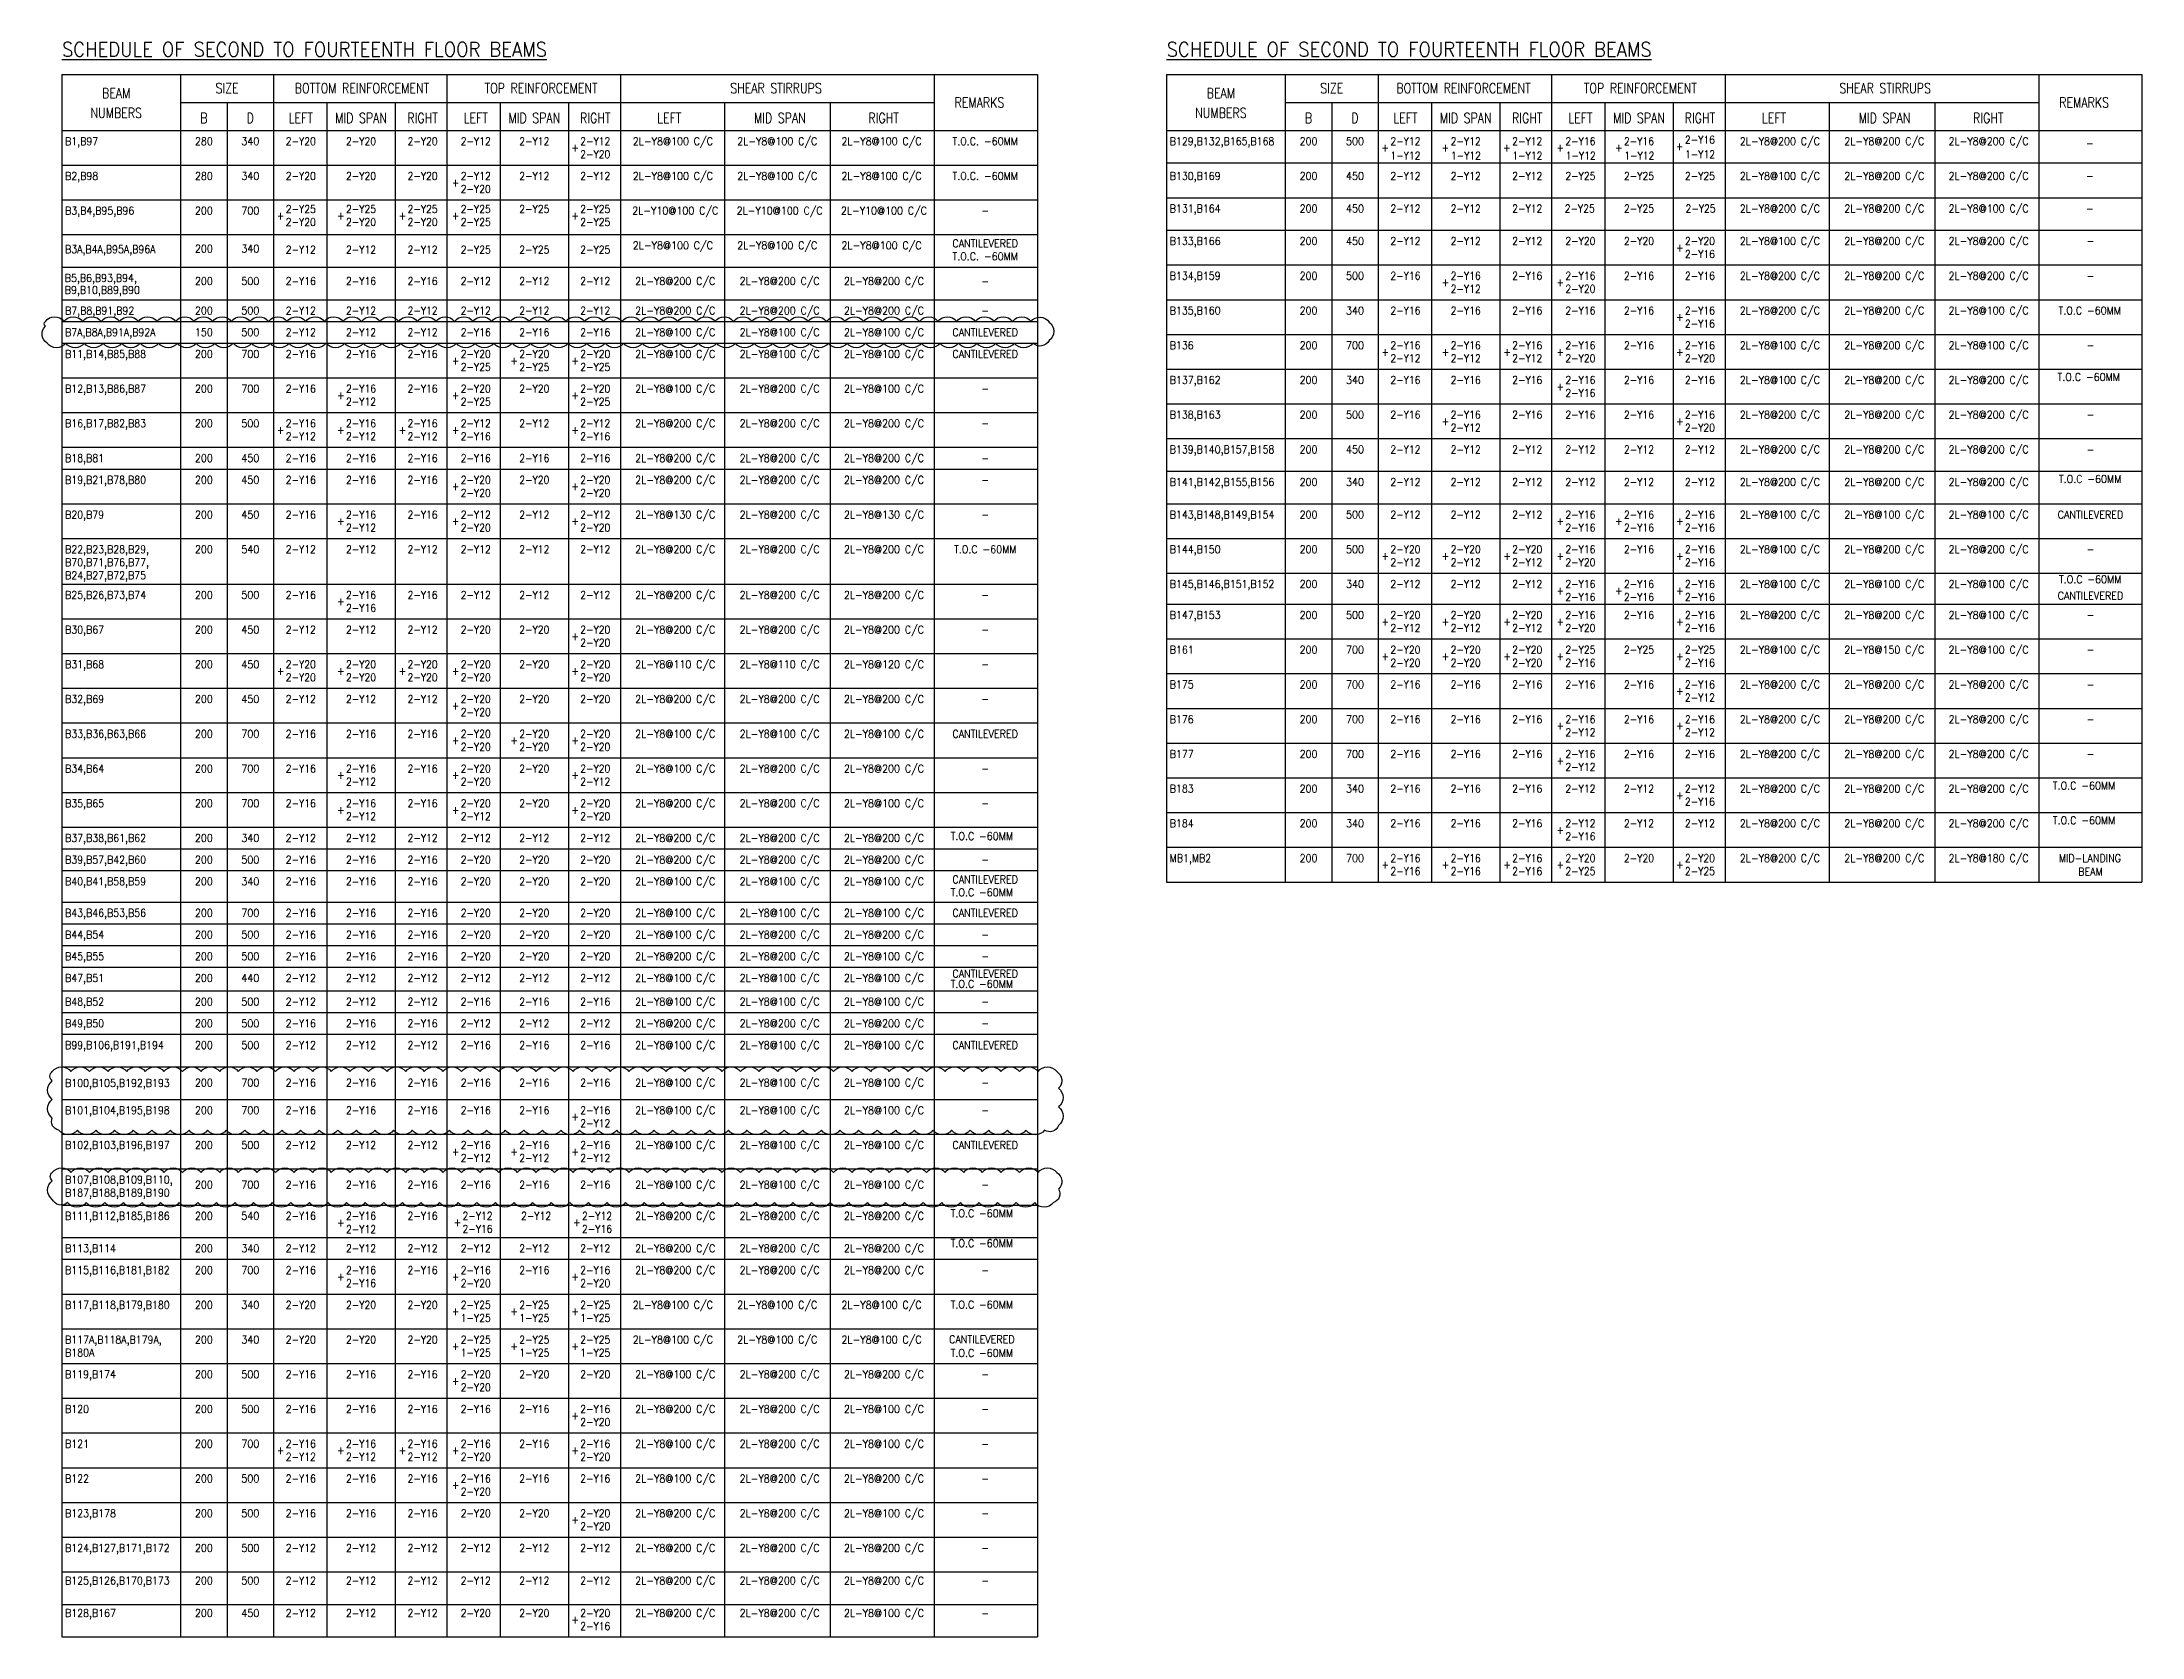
# Model space of a CAD drawing. Extents: x 1263772 to 1331517, y 71128 to 122561.
import ezdxf
from ezdxf.enums import TextEntityAlignment as Align

# ---------------------------------------------------------------- set-up
doc = ezdxf.new("R2010")
doc.units = 0
doc.header["$LTSCALE"] = 0.5
doc.header["$MEASUREMENT"] = 0
for name, color, linetype in [('07 BEAM TEXT SCH.', 2, 'Continuous'), ('13 SUB TITLE', 3, 'Continuous'), ('15 TITLE (MAIN TEXT)', 6, 'Continuous'), ('22 TABLE FRAME', 5, 'Continuous')]:
    doc.layers.add(name, color=color, linetype=linetype)
doc.styles.add('ROMANS', font='simplex.shx')

msp = doc.modelspace()

# ---------------------------------------------------------------- texts
at = {"layer": '07 BEAM TEXT SCH.', "color": 2, "linetype": 'Continuous', "style": 'ROMANS', "width": 0.89}
for s, p in [('B1,B97', (1264517, 119362)), ('B2,B98', (1264517, 118242)), ('B3,B4,B95,B96', (1264517, 117122)), ('B3A,B4A,B95A,B96A', (1264517, 115880)), ('B5,B6,B93,B94,', (1264507, 114952)), ('B9,B10,B89,B90', (1264507, 114565)), ('B7,B8,B91,B92', (1264517, 113902)), ('B7A,B8A,B91A,B92A', (1264517, 113202)), ('B11,B14,B85,B88', (1264517, 112502)), ('B12,B13,B86,B87', (1264517, 111382)), ('B16,B17,B82,B83', (1264517, 110262)), ('B18,B81', (1264517, 109142)), ('B19,B21,B78,B80', (1264517, 108442)), ('B20,B79', (1264517, 107322)), ('B22,B23,B28,B29,', (1264517, 106202)), ('B70,B71,B76,B77,', (1264517, 105782)), ('B24,B27,B72,B75', (1264517, 105362)), ('B25,B26,B73,B74', (1264517, 104732)), ('B30,B67', (1264517, 103612)), ('B32,B69', (1264517, 101372)), ('MB1,MB2', (1300153, 96243)), ('B44,B54', (1264517, 93779)), ('B45,B55', (1264517, 93079)), ('B47,B51', (1264517, 92379)), ('B48,B52', (1264517, 91614)), ('B49,B50', (1264517, 90914))]:
    msp.add_text(s, height=250, dxfattribs=at).set_placement(p, align=Align.MIDDLE_LEFT)
at = {"layer": '07 BEAM TEXT SCH.', "color": 2, "linetype": 'Continuous', "style": 'ROMANS'}
for s, width, p in [('280', 0.9, (1268994, 119362)), ('340', 0.9, (1270494, 119362)), ('2-Y20', 0.87, (1272121, 119362)), ('2-Y20', 0.87, (1274064, 119362)), ('2-Y20', 0.87, (1276050, 119362)), ('2-Y12', 0.87, (1277765, 119362)), ('2-Y12', 0.87, (1279655, 119362)), ('+', 0.87, (1280970, 119152)), ('2-Y12', 0.87, (1281620, 119362)), ('2L-Y8@100 C/C', 0.9, (1284123, 119362)), ('2L-Y8@100 C/C', 0.9, (1287491, 119362)), ('2L-Y8@100 C/C', 0.9, (1290855, 119362)), ('T.O.C. -60MM', 0.9, (1294199, 119362)), ('200', 0.9, (1304630, 119362)), ('500', 0.9, (1306130, 119362)), ('+', 0.87, (1307102, 119152)), ('2-Y12', 0.87, (1307757, 119362)), ('+', 0.87, (1309045, 119152)), ('2-Y12', 0.87, (1309700, 119362)), ('+', 0.87, (1311030, 119152)), ('2-Y12', 0.87, (1311685, 119362)), ('+', 0.87, (1312751, 119152)), ('2-Y16', 0.87, (1313401, 119362)), ('+', 0.87, (1314641, 119152)), ('2-Y16', 0.87, (1315291, 119362)), ('+', 0.87, (1316601, 119199)), ('2-Y16', 0.87, (1317256, 119409)), (' 2L-Y8@200 C/C', 0.9, (1319758, 119362)), (' 2L-Y8@200 C/C', 0.9, (1323127, 119362)), (' 2L-Y8@200 C/C', 0.9, (1326491, 119362)), ('-', 0.9, (1329834, 119292)), ('2-Y20', 0.87, (1281620, 118942)), ('1-Y12', 0.87, (1307757, 118895)), ('1-Y12', 0.87, (1309705, 118895)), ('1-Y12', 0.87, (1311691, 118895)), ('1-Y12', 0.87, (1313411, 118895)), ('1-Y12', 0.87, (1315301, 118895)), ('1-Y12', 0.87, (1317261, 118942)), ('280', 0.9, (1268994, 118242)), ('340', 0.9, (1270494, 118242)), ('2-Y20', 0.87, (1272121, 118242)), ('2-Y20', 0.87, (1274064, 118242)), ('2-Y20', 0.87, (1276050, 118242)), ('+', 0.87, (1277115, 118032)), ('2-Y12', 0.87, (1277765, 118242)), ('2-Y20', 0.87, (1277765, 117822)), ('2-Y12', 0.87, (1279655, 118242)), ('2-Y12', 0.87, (1281620, 118242)), ('2L-Y8@100 C/C', 0.9, (1284123, 118242)), ('2L-Y8@100 C/C', 0.9, (1287491, 118242)), ('2L-Y8@100 C/C', 0.9, (1290855, 118242)), ('T.O.C. -60MM', 0.9, (1294199, 118242)), ('200', 0.9, (1304630, 118242)), ('450', 0.9, (1306130, 118242)), ('2-Y12', 0.87, (1307757, 118242)), ('2-Y12', 0.87, (1309700, 118242)), ('2-Y12', 0.87, (1311685, 118242)), ('2-Y25', 0.87, (1313401, 118242)), ('2-Y25', 0.87, (1315291, 118242)), ('2-Y25', 0.87, (1317256, 118242)), (' 2L-Y8@100 C/C', 0.9, (1319758, 118242)), (' 2L-Y8@200 C/C', 0.9, (1323127, 118242)), (' 2L-Y8@200 C/C', 0.9, (1326491, 118242)), ('-', 0.9, (1329834, 118242)), ('200', 0.9, (1268994, 117122)), ('700', 0.9, (1270494, 117122)), ('2-Y25', 0.87, (1272121, 117175)), ('2-Y25', 0.87, (1274064, 117175)), ('2-Y25', 0.87, (1276050, 117175)), ('2-Y25', 0.87, (1277765, 117175)), ('2-Y25', 0.87, (1279655, 117175)), ('2-Y25', 0.87, (1281620, 117175)), (' 2L-Y10@100 C/C', 0.9, (1284123, 117122)), (' 2L-Y10@100 C/C', 0.9, (1287491, 117122)), (' 2L-Y10@100 C/C', 0.9, (1290855, 117122)), ('200', 0.9, (1304630, 117192)), ('450', 0.9, (1306130, 117192)), ('2-Y12', 0.87, (1307757, 117192)), ('2-Y12', 0.87, (1309700, 117192)), ('2-Y12', 0.87, (1311685, 117192)), ('2-Y25', 0.87, (1313380, 117192)), ('2-Y25', 0.87, (1315291, 117192)), ('2-Y25', 0.87, (1317277, 117192)), (' 2L-Y8@200 C/C', 0.9, (1319758, 117192)), (' 2L-Y8@200 C/C', 0.9, (1323127, 117192)), (' 2L-Y8@100 C/C', 0.9, (1326491, 117192)), ('+', 0.87, (1271471, 116965)), ('2-Y20', 0.87, (1272121, 116755)), ('+', 0.87, (1273414, 116965)), ('2-Y20', 0.87, (1274064, 116755)), ('+', 0.87, (1275400, 116965)), ('2-Y20', 0.87, (1276050, 116755)), ('+', 0.87, (1277115, 116965)), ('2-Y25', 0.87, (1277765, 116755)), ('+', 0.87, (1280970, 116965)), ('2-Y25', 0.87, (1281620, 116755)), ('-', 0.9, (1294199, 117122)), ('-', 0.9, (1329834, 117192)), ('200', 0.9, (1268994, 115898)), ('340', 0.9, (1270494, 115898)), ('2-Y12', 0.87, (1272121, 115865)), ('2-Y12', 0.87, (1274064, 115865)), ('2-Y12', 0.87, (1276050, 115865)), ('2-Y25', 0.87, (1277765, 115865)), ('2-Y25', 0.87, (1279655, 115865)), ('2-Y25', 0.87, (1281620, 115865)), ('2L-Y8@100 C/C', 0.9, (1284123, 116002)), ('2L-Y8@100 C/C', 0.9, (1287491, 116002)), ('2L-Y8@100 C/C', 0.9, (1290855, 116002)), ('CANTILEVERED', 0.9, (1294199, 116068)), ('200', 0.9, (1304630, 116142)), ('450', 0.9, (1306130, 116142)), ('2-Y12', 0.87, (1307757, 116142)), ('2-Y12', 0.87, (1309700, 116142)), ('2-Y12', 0.87, (1311685, 116142)), ('2-Y20', 0.87, (1313401, 116142)), ('2-Y20', 0.87, (1315291, 116142)), ('+', 0.87, (1316606, 115932)), ('2-Y20', 0.87, (1317256, 116142)), ('2-Y16', 0.87, (1317256, 115722)), (' 2L-Y8@100 C/C', 0.9, (1319758, 116142)), (' 2L-Y8@200 C/C', 0.9, (1323127, 116142)), (' 2L-Y8@200 C/C', 0.9, (1326491, 116142)), ('-', 0.9, (1329855, 116142)), ('T.O.C. -60MM', 0.9, (1294199, 115647)), (' 2L-Y8@200 C/C', 0.9, (1319758, 115022)), (' 2L-Y8@200 C/C', 0.9, (1323127, 115022)), (' 2L-Y8@200 C/C', 0.9, (1326491, 115022)), ('200', 0.9, (1268994, 114851)), ('500', 0.9, (1270494, 114851)), ('2-Y16', 0.87, (1272121, 114851)), ('2-Y16', 0.87, (1274064, 114851)), ('2-Y16', 0.87, (1276050, 114851)), ('2-Y12', 0.87, (1277765, 114851)), ('2-Y12', 0.87, (1279655, 114851)), ('2-Y12', 0.87, (1281620, 114851)), (' 2L-Y8@200 C/C', 0.9, (1284123, 114851)), (' 2L-Y8@200 C/C', 0.9, (1287491, 114851)), (' 2L-Y8@200 C/C', 0.9, (1290855, 114851)), ('-', 0.9, (1294199, 114851)), ('200', 0.9, (1304630, 115022)), ('500', 0.9, (1306130, 115022)), ('2-Y16', 0.87, (1307757, 115022)), ('+', 0.87, (1309050, 114812)), ('2-Y16', 0.87, (1309700, 115022)), ('2-Y12', 0.87, (1309700, 114602)), ('2-Y16', 0.87, (1311685, 115022)), ('+', 0.87, (1312751, 114812)), ('2-Y16', 0.87, (1313401, 115022)), ('2-Y20', 0.87, (1313401, 114602)), ('2-Y16', 0.87, (1315291, 115022)), ('2-Y16', 0.87, (1317256, 115022)), ('-', 0.9, (1329855, 115022)), ('200', 0.9, (1268994, 113902)), ('500', 0.9, (1270494, 113902)), ('2-Y12', 0.87, (1272121, 113902)), ('2-Y12', 0.87, (1274064, 113902)), ('2-Y12', 0.87, (1276050, 113902)), ('2-Y12', 0.87, (1277765, 113902)), ('2-Y12', 0.87, (1279655, 113902)), ('2-Y12', 0.87, (1281620, 113902)), (' 2L-Y8@200 C/C', 0.9, (1284123, 113902)), (' 2L-Y8@200 C/C', 0.9, (1287491, 113902)), (' 2L-Y8@200 C/C', 0.9, (1290855, 113902)), ('-', 0.9, (1294199, 113902)), ('200', 0.9, (1304630, 113902)), ('340', 0.9, (1306130, 113902)), ('2-Y16', 0.87, (1307757, 113902)), ('2-Y16', 0.87, (1309700, 113902)), ('2-Y16', 0.87, (1311685, 113902)), ('2-Y16', 0.87, (1313401, 113902)), ('2-Y16', 0.87, (1315291, 113902)), ('2-Y16', 0.87, (1317256, 113902)), (' 2L-Y8@200 C/C', 0.9, (1319758, 113902)), (' 2L-Y8@200 C/C', 0.9, (1323127, 113902)), (' 2L-Y8@100 C/C', 0.9, (1326491, 113902)), ('T.O.C -60MM', 0.9, (1329831, 113902)), ('150', 0.9, (1268994, 113202)), ('500', 0.9, (1270494, 113202)), ('2-Y12', 0.87, (1272121, 113202)), ('2-Y12', 0.87, (1274064, 113202)), ('2-Y12', 0.87, (1276050, 113202)), ('2-Y16', 0.87, (1277765, 113202)), ('2-Y16', 0.87, (1279655, 113202)), ('2-Y16', 0.87, (1281620, 113202)), (' 2L-Y8@100 C/C', 0.9, (1284123, 113202)), (' 2L-Y8@100 C/C', 0.9, (1287491, 113202)), (' 2L-Y8@100 C/C', 0.9, (1290855, 113202)), ('CANTILEVERED', 0.9, (1294199, 113202)), ('+', 0.87, (1316606, 113692)), ('2-Y16', 0.87, (1317256, 113482)), ('200', 0.9, (1268994, 112502)), ('700', 0.9, (1270494, 112502)), ('2-Y16', 0.87, (1272121, 112502)), ('2-Y16', 0.87, (1274064, 112502)), ('2-Y16', 0.87, (1276050, 112502)), ('2-Y20', 0.87, (1277765, 112502)), ('2-Y20', 0.87, (1279655, 112502)), ('2-Y20', 0.87, (1281620, 112502)), (' 2L-Y8@100 C/C', 0.9, (1284123, 112502)), (' 2L-Y8@100 C/C', 0.9, (1287491, 112502)), (' 2L-Y8@100 C/C', 0.9, (1290855, 112502)), ('CANTILEVERED', 0.9, (1294199, 112502)), ('200', 0.9, (1304630, 112782)), ('700', 0.9, (1306130, 112782)), ('+', 0.87, (1307107, 112572)), ('2-Y16', 0.87, (1307757, 112782)), ('2-Y12', 0.87, (1307757, 112362)), ('+', 0.87, (1309050, 112572)), ('2-Y16', 0.87, (1309700, 112782)), ('2-Y12', 0.87, (1309700, 112362)), ('+', 0.87, (1311035, 112572)), ('2-Y16', 0.87, (1311685, 112782)), ('2-Y12', 0.87, (1311685, 112362)), ('+', 0.87, (1312751, 112572)), ('2-Y16', 0.87, (1313401, 112782)), ('2-Y20', 0.87, (1313401, 112362)), ('2-Y16', 0.87, (1315291, 112782)), ('+', 0.87, (1316606, 112572)), ('2-Y16', 0.87, (1317256, 112782)), ('2-Y20', 0.87, (1317256, 112362)), (' 2L-Y8@100 C/C', 0.9, (1319758, 112782)), (' 2L-Y8@200 C/C', 0.9, (1323127, 112782)), (' 2L-Y8@100 C/C', 0.9, (1326491, 112782)), ('-', 0.9, (1329855, 112782)), ('+', 0.87, (1277115, 112292)), ('2-Y25', 0.87, (1277765, 112082)), ('+', 0.87, (1279005, 112292)), ('2-Y25', 0.87, (1279655, 112082)), ('+', 0.87, (1280970, 112292)), ('2-Y25', 0.87, (1281620, 112082)), ('200', 0.9, (1304630, 111662)), ('340', 0.9, (1306130, 111662)), ('2-Y16', 0.87, (1307757, 111662)), ('2-Y16', 0.87, (1309700, 111662)), ('2-Y16', 0.87, (1311685, 111662)), ('2-Y16', 0.87, (1313401, 111662)), ('2-Y16', 0.87, (1315291, 111662)), ('2-Y16', 0.87, (1317256, 111662)), (' 2L-Y8@100 C/C', 0.9, (1319758, 111662)), (' 2L-Y8@200 C/C', 0.9, (1323127, 111662)), (' 2L-Y8@200 C/C', 0.9, (1326491, 111662)), ('T.O.C -60MM', 0.9, (1329799, 111759)), ('200', 0.9, (1268994, 111382)), ('700', 0.9, (1270494, 111382)), ('2-Y16', 0.87, (1272121, 111382)), ('+', 0.87, (1273414, 111172)), ('2-Y16', 0.87, (1274064, 111382)), ('2-Y16', 0.87, (1276050, 111382)), ('+', 0.87, (1277115, 111172)), ('2-Y20', 0.87, (1277765, 111382)), ('2-Y20', 0.87, (1279655, 111382)), ('+', 0.87, (1280970, 111172)), ('2-Y20', 0.87, (1281620, 111382)), (' 2L-Y8@100 C/C', 0.9, (1284123, 111382)), (' 2L-Y8@200 C/C', 0.9, (1287491, 111382)), (' 2L-Y8@100 C/C', 0.9, (1290855, 111382)), ('-', 0.9, (1294199, 111382)), ('+', 0.87, (1312751, 111452)), ('2-Y16', 0.87, (1313401, 111242)), ('2-Y12', 0.87, (1274064, 110962)), ('2-Y25', 0.87, (1277765, 110962)), ('2-Y25', 0.87, (1281620, 110962)), (' 2L-Y8@200 C/C', 0.9, (1284123, 110262)), (' 2L-Y8@200 C/C', 0.9, (1287491, 110262)), (' 2L-Y8@200 C/C', 0.9, (1290855, 110262)), ('200', 0.9, (1304630, 110542)), ('500', 0.9, (1306130, 110542)), ('2-Y16', 0.87, (1307757, 110542)), ('2-Y16', 0.87, (1309700, 110542)), ('2-Y16', 0.87, (1311685, 110542)), ('2-Y16', 0.87, (1313401, 110542)), ('2-Y16', 0.87, (1315291, 110542)), ('2-Y16', 0.87, (1317256, 110542)), (' 2L-Y8@200 C/C', 0.9, (1319758, 110542)), (' 2L-Y8@200 C/C', 0.9, (1323127, 110542)), (' 2L-Y8@200 C/C', 0.9, (1326491, 110542)), ('-', 0.9, (1329855, 110542)), ('200', 0.9, (1268994, 110262)), ('500', 0.9, (1270494, 110262)), ('+', 0.87, (1271471, 110052)), ('2-Y16', 0.87, (1272121, 110262)), ('2-Y12', 0.87, (1272121, 109842)), ('+', 0.87, (1273414, 110052)), ('2-Y16', 0.87, (1274064, 110262)), ('2-Y12', 0.87, (1274064, 109842)), ('+', 0.87, (1275400, 110052)), ('2-Y16', 0.87, (1276050, 110262)), ('2-Y12', 0.87, (1276050, 109842)), ('+', 0.87, (1277115, 110052)), ('2-Y12', 0.87, (1277765, 110262)), ('2-Y16', 0.87, (1277765, 109842)), ('2-Y12', 0.87, (1279655, 110262)), ('+', 0.87, (1280970, 110052)), ('2-Y12', 0.87, (1281620, 110262)), ('2-Y16', 0.87, (1281620, 109842)), ('-', 0.9, (1294199, 110262)), ('+', 0.87, (1309050, 110332)), ('2-Y12', 0.87, (1309700, 110122)), ('+', 0.87, (1316606, 110332)), ('2-Y20', 0.87, (1317256, 110122)), ('200', 0.9, (1268994, 109142)), ('450', 0.9, (1270494, 109142)), ('2-Y16', 0.87, (1272121, 109142)), ('2-Y16', 0.87, (1274064, 109142)), ('2-Y16', 0.87, (1276050, 109142)), ('2-Y16', 0.87, (1277765, 109142)), ('2-Y16', 0.87, (1279655, 109142)), ('2-Y16', 0.87, (1281620, 109142)), (' 2L-Y8@200 C/C', 0.9, (1284123, 109142)), (' 2L-Y8@200 C/C', 0.9, (1287491, 109142)), (' 2L-Y8@200 C/C', 0.9, (1290855, 109142)), ('-', 0.9, (1294199, 109142)), ('200', 0.9, (1304630, 109422)), ('450', 0.9, (1306130, 109422)), ('2-Y12', 0.87, (1307757, 109422)), ('2-Y12', 0.87, (1309700, 109422)), ('2-Y12', 0.87, (1311685, 109422)), ('2-Y12', 0.87, (1313401, 109422)), ('2-Y12', 0.87, (1315291, 109422)), ('2-Y12', 0.87, (1317256, 109422)), (' 2L-Y8@200 C/C', 0.9, (1319758, 109422)), (' 2L-Y8@200 C/C', 0.9, (1323127, 109422)), (' 2L-Y8@200 C/C', 0.9, (1326491, 109422)), ('-', 0.9, (1329855, 109422)), ('200', 0.9, (1268994, 108442)), ('450', 0.9, (1270494, 108442)), ('2-Y16', 0.87, (1272121, 108442)), ('2-Y16', 0.87, (1274064, 108442)), ('2-Y16', 0.87, (1276050, 108442)), ('2-Y20', 0.87, (1277765, 108442)), ('2-Y20', 0.87, (1279655, 108442)), ('2-Y20', 0.87, (1281620, 108442)), (' 2L-Y8@200 C/C', 0.9, (1284123, 108442)), (' 2L-Y8@200 C/C', 0.9, (1287491, 108442)), (' 2L-Y8@200 C/C', 0.9, (1290855, 108442)), ('-', 0.9, (1294199, 108442)), ('200', 0.9, (1304630, 108372)), ('340', 0.9, (1306130, 108372)), ('2-Y12', 0.87, (1307757, 108372)), ('2-Y12', 0.87, (1309700, 108372)), ('2-Y12', 0.87, (1311685, 108372)), ('2-Y12', 0.87, (1313401, 108372)), ('2-Y12', 0.87, (1315291, 108372)), ('2-Y12', 0.87, (1317256, 108372)), (' 2L-Y8@200 C/C', 0.9, (1319758, 108372)), (' 2L-Y8@200 C/C', 0.9, (1323127, 108372)), (' 2L-Y8@200 C/C', 0.9, (1326491, 108372)), ('T.O.C -60MM', 0.9, (1329843, 108469)), ('+', 0.87, (1277115, 108232)), ('2-Y20', 0.87, (1277765, 108022)), ('+', 0.87, (1280970, 108232)), ('2-Y20', 0.87, (1281620, 108022)), ('200', 0.9, (1268994, 107322)), ('450', 0.9, (1270494, 107322)), ('2-Y16', 0.87, (1272121, 107322)), ('+', 0.87, (1273414, 107112)), ('2-Y16', 0.87, (1274064, 107322)), ('2-Y16', 0.87, (1276050, 107322)), ('+', 0.87, (1277115, 107112)), ('2-Y12', 0.87, (1277765, 107322)), ('2-Y12', 0.87, (1279655, 107322)), ('+', 0.87, (1280970, 107112)), ('2-Y12', 0.87, (1281620, 107322)), (' 2L-Y8@130 C/C', 0.9, (1284123, 107322)), (' 2L-Y8@200 C/C', 0.9, (1287491, 107322)), (' 2L-Y8@130 C/C', 0.9, (1290855, 107322)), ('-', 0.9, (1294199, 107322)), ('200', 0.9, (1304630, 107322)), ('500', 0.9, (1306130, 107322)), ('2-Y12', 0.87, (1307757, 107322)), ('2-Y12', 0.87, (1309700, 107322)), ('2-Y12', 0.87, (1311685, 107322)), ('+', 0.87, (1312751, 107112)), ('2-Y16', 0.87, (1313401, 107322)), ('+', 0.87, (1314641, 107112)), ('2-Y16', 0.87, (1315291, 107322)), ('+', 0.87, (1316606, 107112)), ('2-Y16', 0.87, (1317256, 107322)), (' 2L-Y8@100 C/C', 0.9, (1319758, 107322)), (' 2L-Y8@100 C/C', 0.9, (1323127, 107322)), (' 2L-Y8@100 C/C', 0.9, (1326491, 107322)), ('CANTILEVERED', 0.9, (1329855, 107322)), ('2-Y12', 0.87, (1274064, 106902)), ('2-Y20', 0.87, (1277765, 106902)), ('2-Y20', 0.87, (1281620, 106902)), (' 2L-Y8@200 C/C', 0.9, (1284123, 106202)), (' 2L-Y8@200 C/C', 0.9, (1287491, 106202)), (' 2L-Y8@200 C/C', 0.9, (1290855, 106202)), ('2-Y16', 0.87, (1313401, 106902)), ('2-Y16', 0.87, (1315291, 106902)), ('2-Y16', 0.87, (1317256, 106902)), (' 2L-Y8@100 C/C', 0.9, (1319758, 106202)), (' 2L-Y8@200 C/C', 0.9, (1323127, 106202)), (' 2L-Y8@200 C/C', 0.9, (1326491, 106202)), ('200', 0.9, (1268994, 106202)), ('540', 0.9, (1270494, 106202)), ('2-Y12', 0.87, (1272121, 106202)), ('2-Y12', 0.87, (1274064, 106202)), ('2-Y12', 0.87, (1276050, 106202)), ('2-Y12', 0.87, (1277765, 106202)), ('2-Y12', 0.87, (1279655, 106202)), ('2-Y12', 0.87, (1281620, 106202)), ('T.O.C -60MM', 0.9, (1294202, 106202)), ('200', 0.9, (1304630, 106202)), ('500', 0.9, (1306130, 106202)), ('+', 0.87, (1307107, 105992)), ('2-Y20', 0.87, (1307757, 106202)), ('2-Y12', 0.87, (1307757, 105782)), ('+', 0.87, (1309050, 105992)), ('2-Y20', 0.87, (1309700, 106202)), ('2-Y12', 0.87, (1309700, 105782)), ('+', 0.87, (1311035, 105992)), ('2-Y20', 0.87, (1311685, 106202)), ('2-Y12', 0.87, (1311685, 105782)), ('+', 0.87, (1312751, 105992)), ('2-Y16', 0.87, (1313401, 106202)), ('2-Y20', 0.87, (1313401, 105782)), ('2-Y16', 0.87, (1315291, 106202)), ('+', 0.87, (1316606, 105992)), ('2-Y16', 0.87, (1317256, 106202)), ('2-Y16', 0.87, (1317256, 105782)), ('-', 0.9, (1329855, 106202)), ('200', 0.9, (1304630, 105082)), ('340', 0.9, (1306130, 105082)), ('2-Y12', 0.87, (1307757, 105082)), ('2-Y12', 0.87, (1309700, 105082)), ('2-Y12', 0.87, (1311685, 105082)), ('2-Y16', 0.87, (1313401, 105082)), ('2-Y16', 0.87, (1315291, 105082)), ('2-Y16', 0.87, (1317256, 105082)), (' 2L-Y8@100 C/C', 0.9, (1319758, 105082)), (' 2L-Y8@100 C/C', 0.9, (1323127, 105082)), (' 2L-Y8@100 C/C', 0.9, (1326491, 105082)), ('T.O.C -60MM', 0.9, (1329846, 105235)), ('200', 0.9, (1268994, 104732)), ('500', 0.9, (1270494, 104732)), ('2-Y16', 0.87, (1272121, 104732)), ('+', 0.87, (1273414, 104522)), ('2-Y16', 0.87, (1274064, 104732)), ('2-Y16', 0.87, (1274064, 104312)), ('2-Y16', 0.87, (1276050, 104732)), ('2-Y12', 0.87, (1277765, 104732)), ('2-Y12', 0.87, (1279655, 104732)), ('2-Y12', 0.87, (1281620, 104732)), (' 2L-Y8@200 C/C', 0.9, (1284123, 104732)), (' 2L-Y8@200 C/C', 0.9, (1287491, 104732)), (' 2L-Y8@200 C/C', 0.9, (1290855, 104732)), ('-', 0.9, (1294199, 104732)), ('+', 0.87, (1312751, 104872)), ('2-Y16', 0.87, (1313401, 104662)), ('+', 0.87, (1314641, 104872)), ('2-Y16', 0.87, (1315291, 104662)), ('+', 0.87, (1316606, 104872)), ('2-Y16', 0.87, (1317256, 104662)), ('CANTILEVERED', 0.9, (1329855, 104706)), ('200', 0.9, (1268994, 103612)), ('450', 0.9, (1270494, 103612)), ('2-Y12', 0.87, (1272121, 103612)), ('2-Y12', 0.87, (1274064, 103612)), ('2-Y12', 0.87, (1276050, 103612)), ('2-Y20', 0.87, (1277765, 103612)), ('2-Y20', 0.87, (1279655, 103612)), ('2-Y20', 0.87, (1281620, 103612)), (' 2L-Y8@200 C/C', 0.9, (1284123, 103612)), (' 2L-Y8@200 C/C', 0.9, (1287491, 103612)), (' 2L-Y8@200 C/C', 0.9, (1290855, 103612)), ('200', 0.9, (1304630, 104083)), ('500', 0.9, (1306130, 104083)), ('+', 0.87, (1307107, 103873)), ('2-Y20', 0.87, (1307757, 104083)), ('2-Y12', 0.87, (1307757, 103663)), ('+', 0.87, (1309050, 103873)), ('2-Y20', 0.87, (1309700, 104083)), ('2-Y12', 0.87, (1309700, 103663)), ('+', 0.87, (1311035, 103873)), ('2-Y20', 0.87, (1311685, 104083)), ('2-Y12', 0.87, (1311685, 103663)), ('+', 0.87, (1312751, 103873)), ('2-Y16', 0.87, (1313401, 104083)), ('2-Y20', 0.87, (1313401, 103663)), ('2-Y16', 0.87, (1315291, 104083)), ('+', 0.87, (1316606, 103873)), ('2-Y16', 0.87, (1317256, 104083)), ('2-Y16', 0.87, (1317256, 103663)), (' 2L-Y8@200 C/C', 0.9, (1319758, 104083)), (' 2L-Y8@200 C/C', 0.9, (1323127, 104083)), (' 2L-Y8@100 C/C', 0.9, (1326491, 104083)), ('-', 0.9, (1329855, 104083)), ('+', 0.87, (1280970, 103402)), ('2-Y20', 0.87, (1281620, 103192)), ('-', 0.9, (1294199, 103612)), ('200', 0.9, (1304630, 102963)), ('700', 0.9, (1306130, 102963)), ('2-Y20', 0.87, (1307757, 102963)), ('2-Y20', 0.87, (1309700, 102963)), ('2-Y20', 0.87, (1311685, 102963)), ('2-Y25', 0.87, (1313401, 102963)), ('2-Y25', 0.87, (1315291, 102963)), ('2-Y25', 0.87, (1317256, 102963)), (' 2L-Y8@100 C/C', 0.9, (1319758, 102963)), (' 2L-Y8@150 C/C', 0.9, (1323127, 102963)), (' 2L-Y8@100 C/C', 0.9, (1326491, 102963)), ('200', 0.9, (1268994, 102492)), ('450', 0.9, (1270494, 102492)), ('+', 0.87, (1271471, 102282)), ('2-Y20', 0.87, (1272121, 102492)), ('+', 0.87, (1273414, 102282)), ('2-Y20', 0.87, (1274064, 102492)), ('+', 0.87, (1275400, 102282)), ('2-Y20', 0.87, (1276050, 102492)), ('+', 0.87, (1277115, 102282)), ('2-Y20', 0.87, (1277765, 102492)), ('2-Y20', 0.87, (1279655, 102492)), ('+', 0.87, (1280970, 102282)), ('2-Y20', 0.87, (1281620, 102492)), (' 2L-Y8@110 C/C', 0.9, (1284123, 102492)), (' 2L-Y8@110 C/C', 0.9, (1287491, 102492)), (' 2L-Y8@120 C/C', 0.9, (1290855, 102492)), ('-', 0.9, (1294199, 102492)), ('+', 0.87, (1307107, 102753)), ('2-Y20', 0.87, (1307757, 102543)), ('+', 0.87, (1309050, 102753)), ('2-Y20', 0.87, (1309700, 102543)), ('+', 0.87, (1311035, 102753)), ('2-Y20', 0.87, (1311685, 102543)), ('+', 0.87, (1312751, 102753)), ('2-Y16', 0.87, (1313401, 102543)), ('+', 0.87, (1316606, 102753)), ('2-Y16', 0.87, (1317256, 102543)), ('-', 0.9, (1329855, 102963)), ('2-Y20', 0.87, (1272121, 102072)), ('2-Y20', 0.87, (1274064, 102072)), ('2-Y20', 0.87, (1276050, 102072)), ('2-Y20', 0.87, (1277765, 102072)), ('2-Y20', 0.87, (1281620, 102072)), ('200', 0.9, (1304630, 101843)), ('700', 0.9, (1306130, 101843)), ('2-Y16', 0.87, (1307757, 101843)), ('2-Y16', 0.87, (1309700, 101843)), ('2-Y16', 0.87, (1311685, 101843)), ('2-Y16', 0.87, (1313401, 101843)), ('2-Y16', 0.87, (1315291, 101843)), ('+', 0.87, (1316606, 101633)), ('2-Y16', 0.87, (1317256, 101843)), (' 2L-Y8@200 C/C', 0.9, (1319758, 101843)), (' 2L-Y8@200 C/C', 0.9, (1323127, 101843)), (' 2L-Y8@200 C/C', 0.9, (1326491, 101843)), ('-', 0.9, (1329855, 101843)), ('200', 0.9, (1268994, 101372)), ('450', 0.9, (1270494, 101372)), ('2-Y12', 0.87, (1272121, 101372)), ('2-Y12', 0.87, (1274064, 101372)), ('2-Y12', 0.87, (1276050, 101372)), ('+', 0.87, (1277115, 101162)), ('2-Y20', 0.87, (1277765, 101372)), ('2-Y20', 0.87, (1277765, 100952)), ('2-Y20', 0.87, (1279655, 101372)), ('2-Y20', 0.87, (1281620, 101372)), (' 2L-Y8@200 C/C', 0.9, (1284123, 101372)), (' 2L-Y8@200 C/C', 0.9, (1287491, 101372)), (' 2L-Y8@200 C/C', 0.9, (1290855, 101372)), ('-', 0.9, (1294199, 101372)), ('2-Y12', 0.87, (1317256, 101423)), ('200', 0.9, (1268994, 100252)), ('700', 0.9, (1270494, 100252)), ('2-Y16', 0.87, (1272121, 100252)), ('2-Y16', 0.87, (1274064, 100252)), ('2-Y16', 0.87, (1276050, 100252)), ('2-Y20', 0.87, (1277765, 100252)), ('2-Y20', 0.87, (1279655, 100252)), ('2-Y20', 0.87, (1281620, 100252)), (' 2L-Y8@100 C/C', 0.9, (1284123, 100252)), (' 2L-Y8@100 C/C', 0.9, (1287491, 100252)), (' 2L-Y8@100 C/C', 0.9, (1290855, 100252)), ('CANTILEVERED', 0.9, (1294199, 100252)), ('200', 0.9, (1304630, 100723)), ('700', 0.9, (1306130, 100723)), ('2-Y16', 0.87, (1307757, 100723)), ('2-Y16', 0.87, (1309700, 100723)), ('2-Y16', 0.87, (1311685, 100723)), ('+', 0.87, (1312751, 100513)), ('2-Y16', 0.87, (1313401, 100723)), ('2-Y12', 0.87, (1313401, 100303)), ('2-Y16', 0.87, (1315291, 100723)), ('+', 0.87, (1316606, 100513)), ('2-Y16', 0.87, (1317256, 100723)), ('2-Y12', 0.87, (1317256, 100303)), (' 2L-Y8@200 C/C', 0.9, (1319758, 100723)), (' 2L-Y8@200 C/C', 0.9, (1323127, 100723)), (' 2L-Y8@200 C/C', 0.9, (1326491, 100723)), ('-', 0.9, (1329855, 100723)), ('+', 0.87, (1277115, 100042)), ('2-Y20', 0.87, (1277765, 99832)), ('+', 0.87, (1279005, 100042)), ('2-Y20', 0.87, (1279655, 99832)), ('+', 0.87, (1280970, 100042)), ('2-Y20', 0.87, (1281620, 99832)), ('200', 0.9, (1304630, 99603)), ('700', 0.9, (1306130, 99603)), ('2-Y16', 0.87, (1307757, 99603)), ('2-Y16', 0.87, (1309700, 99603)), ('2-Y16', 0.87, (1311685, 99603)), ('2-Y16', 0.87, (1313401, 99603)), ('2-Y16', 0.87, (1315291, 99603)), ('2-Y16', 0.87, (1317256, 99603)), (' 2L-Y8@200 C/C', 0.9, (1319758, 99603)), (' 2L-Y8@200 C/C', 0.9, (1323127, 99603)), (' 2L-Y8@200 C/C', 0.9, (1326491, 99603)), ('-', 0.9, (1329855, 99603)), ('200', 0.9, (1268994, 99132)), ('700', 0.9, (1270494, 99132)), ('2-Y16', 0.87, (1272121, 99132)), ('+', 0.87, (1273414, 98922)), ('2-Y16', 0.87, (1274064, 99132)), ('2-Y16', 0.87, (1276050, 99132)), ('+', 0.87, (1277115, 98922)), ('2-Y20', 0.87, (1277765, 99132)), ('2-Y20', 0.87, (1279655, 99132)), ('+', 0.87, (1280970, 98922)), ('2-Y20', 0.87, (1281620, 99132)), (' 2L-Y8@100 C/C', 0.9, (1284123, 99132)), (' 2L-Y8@200 C/C', 0.9, (1287491, 99132)), (' 2L-Y8@200 C/C', 0.9, (1290855, 99132)), ('-', 0.9, (1294199, 99132)), ('+', 0.87, (1312751, 99393)), ('2-Y12', 0.87, (1313401, 99183)), ('2-Y12', 0.87, (1274064, 98712)), ('2-Y20', 0.87, (1277765, 98712)), ('2-Y12', 0.87, (1281620, 98712)), ('200', 0.9, (1304630, 98483)), ('340', 0.9, (1306130, 98483)), ('2-Y16', 0.87, (1307757, 98483)), ('2-Y16', 0.87, (1309700, 98483)), ('2-Y16', 0.87, (1311685, 98483)), ('2-Y12', 0.87, (1313401, 98483)), ('2-Y12', 0.87, (1315291, 98483)), ('+', 0.87, (1316606, 98273)), ('2-Y12', 0.87, (1317256, 98483)), (' 2L-Y8@200 C/C', 0.9, (1319758, 98483)), (' 2L-Y8@200 C/C', 0.9, (1323127, 98483)), (' 2L-Y8@200 C/C', 0.9, (1326491, 98483)), ('T.O.C -60MM', 0.9, (1329648, 98581)), ('200', 0.9, (1268994, 98012)), ('700', 0.9, (1270494, 98012)), ('2-Y16', 0.87, (1272121, 98012)), ('+', 0.87, (1273414, 97802)), ('2-Y16', 0.87, (1274064, 98012)), ('2-Y12', 0.87, (1274064, 97592)), ('2-Y16', 0.87, (1276050, 98012)), ('+', 0.87, (1277115, 97802)), ('2-Y20', 0.87, (1277765, 98012)), ('2-Y12', 0.87, (1277765, 97592)), ('2-Y20', 0.87, (1279655, 98012)), ('+', 0.87, (1280970, 97802)), ('2-Y20', 0.87, (1281620, 98012)), ('2-Y20', 0.87, (1281620, 97592)), (' 2L-Y8@200 C/C', 0.9, (1284123, 98012)), (' 2L-Y8@200 C/C', 0.9, (1287491, 98012)), (' 2L-Y8@100 C/C', 0.9, (1290855, 98012)), ('-', 0.9, (1294199, 98012)), ('2-Y16', 0.87, (1317256, 98063)), ('T.O.C -60MM', 0.9, (1329648, 97461)), ('200', 0.9, (1268994, 96892)), ('340', 0.9, (1270494, 96892)), ('2-Y12', 0.87, (1272121, 96892)), ('2-Y12', 0.87, (1274064, 96892)), ('2-Y12', 0.87, (1276050, 96892)), ('2-Y12', 0.87, (1277765, 96892)), ('2-Y12', 0.87, (1279655, 96892)), ('2-Y12', 0.87, (1281620, 96892)), (' 2L-Y8@200 C/C', 0.9, (1284123, 96892)), (' 2L-Y8@200 C/C', 0.9, (1287491, 96892)), (' 2L-Y8@200 C/C', 0.9, (1290855, 96892)), ('T.O.C -60MM', 0.9, (1294092, 96953)), ('200', 0.9, (1304630, 97363)), ('340', 0.9, (1306130, 97363)), ('2-Y16', 0.87, (1307757, 97363)), ('2-Y16', 0.87, (1309700, 97363)), ('2-Y16', 0.87, (1311685, 97363)), ('+', 0.87, (1312751, 97153)), ('2-Y12', 0.87, (1313401, 97363)), ('2-Y16', 0.87, (1313401, 96943)), ('2-Y12', 0.87, (1315291, 97363)), ('2-Y12', 0.87, (1317256, 97363)), (' 2L-Y8@200 C/C', 0.9, (1319758, 97363)), (' 2L-Y8@200 C/C', 0.9, (1323127, 97363)), (' 2L-Y8@200 C/C', 0.9, (1326491, 97363)), ('200', 0.9, (1268994, 96192)), ('500', 0.9, (1270494, 96192)), ('2-Y16', 0.87, (1272121, 96192)), ('2-Y16', 0.87, (1274064, 96192)), ('2-Y16', 0.87, (1276050, 96192)), ('2-Y20', 0.87, (1277765, 96192)), ('2-Y20', 0.87, (1279655, 96192)), ('2-Y20', 0.87, (1281620, 96192)), (' 2L-Y8@200 C/C', 0.9, (1284123, 96192)), (' 2L-Y8@200 C/C', 0.9, (1287491, 96192)), (' 2L-Y8@200 C/C', 0.9, (1290855, 96192)), ('200', 0.9, (1304630, 96243)), ('700', 0.9, (1306130, 96243)), ('2-Y16', 0.87, (1307757, 96243)), ('2-Y16', 0.87, (1309700, 96243)), ('2-Y16', 0.87, (1311685, 96243)), ('2-Y20', 0.87, (1313401, 96243)), ('2-Y20', 0.87, (1315291, 96243)), ('2-Y20', 0.87, (1317256, 96243)), (' 2L-Y8@200 C/C', 0.9, (1319758, 96243)), (' 2L-Y8@200 C/C', 0.9, (1323127, 96243)), (' 2L-Y8@180 C/C', 0.9, (1326491, 96243)), ('MID-LANDING', 0.9, (1329838, 96243)), ('200', 0.9, (1268994, 95492)), ('340', 0.9, (1270494, 95492)), ('2-Y16', 0.87, (1272121, 95492)), ('2-Y16', 0.87, (1274064, 95492)), ('2-Y16', 0.87, (1276050, 95492)), ('2-Y20', 0.87, (1277765, 95492)), ('2-Y20', 0.87, (1279655, 95492)), ('2-Y20', 0.87, (1281620, 95492)), (' 2L-Y8@100 C/C', 0.9, (1284123, 95492)), (' 2L-Y8@100 C/C', 0.9, (1287491, 95492)), (' 2L-Y8@100 C/C', 0.9, (1290855, 95492)), ('CANTILEVERED', 0.9, (1294199, 95556)), ('-', 0.9, (1294199, 96192)), ('+', 0.87, (1307107, 96033)), ('2-Y16', 0.87, (1307757, 95823)), ('+', 0.87, (1309050, 96033)), ('2-Y16', 0.87, (1309700, 95823)), ('+', 0.87, (1311035, 96033)), ('2-Y16', 0.87, (1311685, 95823)), ('+', 0.87, (1312751, 96033)), ('2-Y25', 0.87, (1313401, 95823)), ('+', 0.87, (1316606, 96033)), ('2-Y25', 0.87, (1317256, 95823)), ('BEAM', 0.9, (1329855, 95808)), ('T.O.C -60MM', 0.9, (1294092, 95143)), ('200', 0.9, (1268994, 94479)), ('700', 0.9, (1270494, 94479)), ('2-Y16', 0.87, (1272121, 94479)), ('2-Y16', 0.87, (1274064, 94479)), ('2-Y16', 0.87, (1276050, 94479)), ('2-Y20', 0.87, (1277765, 94479)), ('2-Y20', 0.87, (1279655, 94479)), ('2-Y20', 0.87, (1281620, 94479)), (' 2L-Y8@100 C/C', 0.9, (1284123, 94479)), (' 2L-Y8@100 C/C', 0.9, (1287491, 94479)), (' 2L-Y8@100 C/C', 0.9, (1290855, 94479)), ('CANTILEVERED', 0.9, (1294199, 94479)), ('200', 0.9, (1268994, 93779)), ('500', 0.9, (1270494, 93779)), ('2-Y16', 0.87, (1272121, 93779)), ('2-Y16', 0.87, (1274064, 93779)), ('2-Y16', 0.87, (1276050, 93779)), ('2-Y20', 0.87, (1277765, 93779)), ('2-Y20', 0.87, (1279655, 93779)), ('2-Y20', 0.87, (1281620, 93779)), (' 2L-Y8@100 C/C', 0.9, (1284123, 93779)), (' 2L-Y8@200 C/C', 0.9, (1287491, 93779)), (' 2L-Y8@200 C/C', 0.9, (1290855, 93779)), ('-', 0.9, (1294199, 93779)), ('200', 0.9, (1268994, 93079)), ('500', 0.9, (1270494, 93079)), ('2-Y16', 0.87, (1272121, 93079)), ('2-Y16', 0.87, (1274064, 93079)), ('2-Y16', 0.87, (1276050, 93079)), ('2-Y20', 0.87, (1277765, 93079)), ('2-Y20', 0.87, (1279655, 93079)), ('2-Y20', 0.87, (1281620, 93079)), (' 2L-Y8@200 C/C', 0.9, (1284123, 93079)), (' 2L-Y8@200 C/C', 0.9, (1287491, 93079)), (' 2L-Y8@100 C/C', 0.9, (1290855, 93079)), ('-', 0.9, (1294199, 93079)), ('200', 0.9, (1268994, 92379)), ('440', 0.9, (1270494, 92379)), ('2-Y12', 0.87, (1272121, 92379)), ('2-Y12', 0.87, (1274064, 92379)), ('2-Y12', 0.87, (1276050, 92379)), ('2-Y12', 0.87, (1277765, 92379)), ('2-Y12', 0.87, (1279655, 92379)), ('2-Y12', 0.87, (1281620, 92379)), (' 2L-Y8@100 C/C', 0.9, (1284123, 92379)), (' 2L-Y8@100 C/C', 0.9, (1287491, 92379)), (' 2L-Y8@100 C/C', 0.9, (1290855, 92379)), ('T.O.C -60MM', 0.9, (1294092, 92189)), ('CANTILEVERED', 0.9, (1294199, 92521)), ('200', 0.9, (1268994, 91614)), ('500', 0.9, (1270494, 91614)), ('2-Y12', 0.87, (1272121, 91614)), ('2-Y12', 0.87, (1274064, 91614)), ('2-Y12', 0.87, (1276050, 91614)), ('2-Y16', 0.87, (1277765, 91614)), ('2-Y16', 0.87, (1279655, 91614)), ('2-Y16', 0.87, (1281620, 91614)), (' 2L-Y8@100 C/C', 0.9, (1284123, 91614)), (' 2L-Y8@100 C/C', 0.9, (1287491, 91614)), (' 2L-Y8@100 C/C', 0.9, (1290855, 91614)), ('-', 0.9, (1294199, 91614)), ('200', 0.9, (1268994, 90914)), ('500', 0.9, (1270494, 90914)), ('2-Y16', 0.87, (1272121, 90914)), ('2-Y16', 0.87, (1274064, 90914)), ('2-Y16', 0.87, (1276050, 90914)), ('2-Y12', 0.87, (1277765, 90914)), ('2-Y12', 0.87, (1279655, 90914)), ('2-Y12', 0.87, (1281620, 90914)), (' 2L-Y8@200 C/C', 0.9, (1284123, 90914)), (' 2L-Y8@200 C/C', 0.9, (1287491, 90914)), (' 2L-Y8@200 C/C', 0.9, (1290855, 90914)), ('-', 0.9, (1294199, 90914)), ('200', 0.9, (1268994, 90214)), ('500', 0.9, (1270494, 90214)), ('2-Y12', 0.87, (1272121, 90214)), ('2-Y12', 0.87, (1274064, 90214)), ('2-Y12', 0.87, (1276050, 90214)), ('2-Y16', 0.87, (1277765, 90214)), ('2-Y16', 0.87, (1279655, 90214)), ('2-Y16', 0.87, (1281620, 90214)), (' 2L-Y8@100 C/C', 0.9, (1284123, 90214)), (' 2L-Y8@100 C/C', 0.9, (1287491, 90214)), (' 2L-Y8@100 C/C', 0.9, (1290855, 90214)), ('CANTILEVERED', 0.9, (1294199, 90214)), ('200', 0.9, (1268994, 89003)), ('700', 0.9, (1270494, 89003)), ('2-Y16', 0.87, (1272121, 89003)), ('2-Y16', 0.87, (1274064, 89003)), ('2-Y16', 0.87, (1276050, 89003)), ('2-Y16', 0.87, (1277765, 89003)), ('2-Y16', 0.87, (1279655, 89003)), ('2-Y16', 0.87, (1281620, 89003)), (' 2L-Y8@100 C/C', 0.9, (1284123, 89003)), (' 2L-Y8@100 C/C', 0.9, (1287491, 89003)), (' 2L-Y8@100 C/C', 0.9, (1290855, 89003)), ('-', 0.9, (1294199, 89003)), ('200', 0.9, (1268994, 88114)), ('700', 0.9, (1270494, 88114)), ('2-Y16', 0.87, (1272121, 88114)), ('2-Y16', 0.87, (1274064, 88114)), ('2-Y16', 0.87, (1276050, 88114)), ('2-Y16', 0.87, (1277765, 88114)), ('2-Y16', 0.87, (1279655, 88114)), ('2-Y16', 0.87, (1281620, 88114)), (' 2L-Y8@100 C/C', 0.9, (1284123, 88114)), (' 2L-Y8@100 C/C', 0.9, (1287491, 88114)), (' 2L-Y8@100 C/C', 0.9, (1290855, 88114)), ('-', 0.9, (1294199, 88114)), ('+', 0.87, (1280970, 87904)), ('2-Y12', 0.87, (1281620, 87694)), ('200', 0.9, (1268994, 86994)), ('500', 0.9, (1270494, 86994)), ('2-Y12', 0.87, (1272121, 86994)), ('2-Y12', 0.87, (1274064, 86994)), ('2-Y12', 0.87, (1276050, 86994)), ('+', 0.87, (1277115, 86784)), ('2-Y16', 0.87, (1277765, 86994)), ('+', 0.87, (1279005, 86784)), ('2-Y16', 0.87, (1279655, 86994)), ('+', 0.87, (1280970, 86784)), ('2-Y16', 0.87, (1281620, 86994)), (' 2L-Y8@100 C/C', 0.9, (1284123, 86994)), (' 2L-Y8@100 C/C', 0.9, (1287491, 86994)), (' 2L-Y8@100 C/C', 0.9, (1290855, 86994)), ('CANTILEVERED', 0.9, (1294199, 86994)), ('2-Y12', 0.87, (1277765, 86574)), ('2-Y12', 0.87, (1279655, 86574)), ('2-Y12', 0.87, (1281620, 86574)), ('200', 0.9, (1268994, 85713)), ('700', 0.9, (1270494, 85713)), ('2-Y16', 0.87, (1272121, 85713)), ('2-Y16', 0.87, (1274064, 85713)), ('2-Y16', 0.87, (1276050, 85713)), ('2-Y16', 0.87, (1277765, 85713)), ('2-Y16', 0.87, (1279655, 85713)), ('2-Y16', 0.87, (1281620, 85713)), (' 2L-Y8@100 C/C', 0.9, (1284123, 85713)), (' 2L-Y8@100 C/C', 0.9, (1287491, 85713)), (' 2L-Y8@100 C/C', 0.9, (1290855, 85713)), ('-', 0.9, (1294199, 85713)), ('200', 0.9, (1268994, 84708)), ('540', 0.9, (1270494, 84708)), ('2-Y16', 0.87, (1272121, 84708)), ('2-Y16', 0.87, (1274064, 84708)), ('2-Y16', 0.87, (1276050, 84708)), ('2-Y12', 0.87, (1277823, 84708)), ('2-Y12', 0.87, (1279712, 84708)), ('2-Y12', 0.87, (1281677, 84708)), (' 2L-Y8@200 C/C', 0.9, (1284123, 84708)), (' 2L-Y8@200 C/C', 0.9, (1287491, 84708)), (' 2L-Y8@200 C/C', 0.9, (1290855, 84708)), ('T.O.C -60MM', 0.9, (1294092, 84789)), ('+', 0.87, (1273414, 84489)), ('2-Y12', 0.87, (1274064, 84279)), ('+', 0.87, (1277173, 84498)), ('2-Y16', 0.87, (1277823, 84288)), ('+', 0.87, (1281027, 84498)), ('2-Y16', 0.87, (1281677, 84288)), ('200', 0.9, (1268994, 83658)), ('340', 0.9, (1270494, 83658)), ('2-Y12', 0.87, (1272121, 83658)), ('2-Y12', 0.87, (1274064, 83658)), ('2-Y12', 0.87, (1276050, 83658)), ('2-Y12', 0.87, (1277765, 83658)), ('2-Y12', 0.87, (1279655, 83658)), ('2-Y12', 0.87, (1281620, 83658)), (' 2L-Y8@200 C/C', 0.9, (1284123, 83658)), (' 2L-Y8@200 C/C', 0.9, (1287491, 83658)), (' 2L-Y8@200 C/C', 0.9, (1290855, 83658)), ('T.O.C -60MM', 0.9, (1294092, 83827)), ('200', 0.9, (1268994, 82958)), ('700', 0.9, (1270494, 82958)), ('2-Y16', 0.87, (1272121, 82958)), ('+', 0.87, (1273414, 82748)), ('2-Y16', 0.87, (1274064, 82958)), ('2-Y16', 0.87, (1274064, 82538)), ('2-Y16', 0.87, (1276050, 82958)), ('+', 0.87, (1277115, 82748)), ('2-Y16', 0.87, (1277765, 82958)), ('2-Y20', 0.87, (1277765, 82538)), ('2-Y16', 0.87, (1279655, 82958)), ('+', 0.87, (1280970, 82748)), ('2-Y16', 0.87, (1281620, 82958)), ('2-Y20', 0.87, (1281620, 82538)), (' 2L-Y8@200 C/C', 0.9, (1284123, 82958)), (' 2L-Y8@200 C/C', 0.9, (1287491, 82958)), (' 2L-Y8@200 C/C', 0.9, (1290855, 82958)), ('-', 0.9, (1294199, 82958)), ('2L-Y8@100 C/C', 0.9, (1284123, 81838)), ('2L-Y8@100 C/C', 0.9, (1287491, 81838)), ('2L-Y8@100 C/C', 0.9, (1290855, 81838)), ('T.O.C -60MM', 0.9, (1294092, 81847)), ('200', 0.9, (1268994, 81838)), ('340', 0.9, (1270494, 81838)), ('2-Y20', 0.87, (1272121, 81838)), ('2-Y20', 0.87, (1274064, 81838)), ('2-Y20', 0.87, (1276050, 81838)), ('+', 0.87, (1277115, 81628)), ('2-Y25', 0.87, (1277765, 81838)), ('1-Y25', 0.87, (1277765, 81418)), ('+', 0.87, (1279005, 81628)), ('2-Y25', 0.87, (1279655, 81838)), ('1-Y25', 0.87, (1279655, 81418)), ('+', 0.87, (1280970, 81628)), ('2-Y25', 0.87, (1281620, 81838)), ('1-Y25', 0.87, (1281620, 81418)), ('200', 0.9, (1268994, 80718)), ('340', 0.9, (1270494, 80718)), ('2-Y20', 0.87, (1272121, 80718)), ('2-Y20', 0.87, (1274064, 80718)), ('2-Y20', 0.87, (1276050, 80718)), ('2-Y25', 0.87, (1277765, 80718)), ('2-Y25', 0.87, (1279655, 80718)), ('2-Y25', 0.87, (1281620, 80718)), ('2L-Y8@100 C/C', 0.9, (1284123, 80718)), ('2L-Y8@100 C/C', 0.9, (1287491, 80718)), ('2L-Y8@100 C/C', 0.9, (1290855, 80718)), ('CANTILEVERED', 0.9, (1294092, 80726)), ('+', 0.87, (1277115, 80508)), ('1-Y25', 0.87, (1277765, 80298)), ('+', 0.87, (1279005, 80508)), ('1-Y25', 0.87, (1279655, 80298)), ('+', 0.87, (1280970, 80508)), ('1-Y25', 0.87, (1281620, 80298)), ('T.O.C -60MM', 0.9, (1294092, 80284)), ('200', 0.9, (1268994, 79598)), ('500', 0.9, (1270494, 79598)), ('2-Y16', 0.87, (1272121, 79598)), ('2-Y16', 0.87, (1274064, 79598)), ('2-Y16', 0.87, (1276050, 79598)), ('+', 0.87, (1277115, 79388)), ('2-Y20', 0.87, (1277765, 79598)), ('2-Y20', 0.87, (1277765, 79178)), ('2-Y20', 0.87, (1279655, 79598)), ('2-Y20', 0.87, (1281620, 79598)), (' 2L-Y8@100 C/C', 0.9, (1284123, 79598)), (' 2L-Y8@200 C/C', 0.9, (1287491, 79598)), (' 2L-Y8@200 C/C', 0.9, (1290855, 79598)), ('-', 0.9, (1294199, 79598)), ('200', 0.9, (1268994, 78478)), ('500', 0.9, (1270494, 78478)), ('2-Y16', 0.87, (1272121, 78478)), ('2-Y16', 0.87, (1274064, 78478)), ('2-Y16', 0.87, (1276050, 78478)), ('2-Y16', 0.87, (1277765, 78478)), ('2-Y16', 0.87, (1279655, 78478)), ('2-Y16', 0.87, (1281620, 78478)), (' 2L-Y8@200 C/C', 0.9, (1284123, 78478)), (' 2L-Y8@200 C/C', 0.9, (1287491, 78478)), (' 2L-Y8@100 C/C', 0.9, (1290855, 78478)), ('+', 0.87, (1280970, 78268)), ('2-Y20', 0.87, (1281620, 78058)), ('-', 0.9, (1294199, 78478)), ('200', 0.9, (1268994, 77358)), ('700', 0.9, (1270494, 77358)), ('+', 0.87, (1271471, 77148)), ('2-Y16', 0.87, (1272121, 77358)), ('+', 0.87, (1273414, 77148)), ('2-Y16', 0.87, (1274064, 77358)), ('+', 0.87, (1275400, 77148)), ('2-Y16', 0.87, (1276050, 77358)), ('+', 0.87, (1277115, 77148)), ('2-Y16', 0.87, (1277765, 77358)), ('2-Y16', 0.87, (1279655, 77358)), ('+', 0.87, (1280970, 77148)), ('2-Y16', 0.87, (1281620, 77358)), (' 2L-Y8@100 C/C', 0.9, (1284123, 77358)), (' 2L-Y8@200 C/C', 0.9, (1287491, 77358)), (' 2L-Y8@100 C/C', 0.9, (1290855, 77358)), ('-', 0.9, (1294199, 77358)), ('2-Y12', 0.87, (1272121, 76938)), ('2-Y12', 0.87, (1274064, 76938)), ('2-Y12', 0.87, (1276050, 76938)), ('2-Y20', 0.87, (1277765, 76938)), ('2-Y20', 0.87, (1281620, 76938)), ('200', 0.9, (1268994, 76238)), ('500', 0.9, (1270494, 76238)), ('2-Y16', 0.87, (1272121, 76238)), ('2-Y16', 0.87, (1274064, 76238)), ('2-Y16', 0.87, (1276050, 76238)), ('+', 0.87, (1277115, 76028)), ('2-Y16', 0.87, (1277765, 76238)), ('2-Y20', 0.87, (1277765, 75818)), ('2-Y16', 0.87, (1279655, 76238)), ('2-Y16', 0.87, (1281620, 76238)), (' 2L-Y8@100 C/C', 0.9, (1284123, 76238)), (' 2L-Y8@200 C/C', 0.9, (1287491, 76238)), (' 2L-Y8@200 C/C', 0.9, (1290855, 76238)), ('-', 0.9, (1294199, 76238)), ('200', 0.9, (1268994, 75118)), ('500', 0.9, (1270494, 75118)), ('2-Y16', 0.87, (1272121, 75118)), ('2-Y16', 0.87, (1274064, 75118)), ('2-Y16', 0.87, (1276050, 75118)), ('2-Y20', 0.87, (1277765, 75118)), ('2-Y20', 0.87, (1279655, 75118)), ('2-Y20', 0.87, (1281620, 75118)), (' 2L-Y8@200 C/C', 0.9, (1284123, 75118)), (' 2L-Y8@200 C/C', 0.9, (1287491, 75118)), (' 2L-Y8@100 C/C', 0.9, (1290855, 75118)), ('+', 0.87, (1280970, 74908)), ('2-Y20', 0.87, (1281620, 74698)), ('-', 0.9, (1294199, 75118)), ('200', 0.9, (1268994, 73998)), ('500', 0.9, (1270494, 73998)), ('2-Y12', 0.87, (1272121, 73998)), ('2-Y12', 0.87, (1274064, 73998)), ('2-Y12', 0.87, (1276050, 73998)), ('2-Y12', 0.87, (1277765, 73998)), ('2-Y12', 0.87, (1279655, 73998)), ('2-Y12', 0.87, (1281620, 73998)), (' 2L-Y8@200 C/C', 0.9, (1284123, 73998)), (' 2L-Y8@200 C/C', 0.9, (1287491, 73998)), (' 2L-Y8@200 C/C', 0.9, (1290855, 73998)), ('-', 0.9, (1294199, 73998)), ('200', 0.9, (1268994, 72948)), ('500', 0.9, (1270494, 72948)), ('2-Y12', 0.87, (1272121, 72948)), ('2-Y12', 0.87, (1274064, 72948)), ('2-Y12', 0.87, (1276050, 72948)), ('2-Y12', 0.87, (1277765, 72948)), ('2-Y12', 0.87, (1279655, 72948)), ('2-Y12', 0.87, (1281620, 72948)), (' 2L-Y8@200 C/C', 0.9, (1284123, 72948)), (' 2L-Y8@200 C/C', 0.9, (1287491, 72948)), (' 2L-Y8@200 C/C', 0.9, (1290855, 72948)), ('-', 0.9, (1294199, 72948)), ('200', 0.9, (1268994, 71898)), ('450', 0.9, (1270494, 71898)), ('2-Y12', 0.87, (1272121, 71898)), ('2-Y12', 0.87, (1274064, 71898)), ('2-Y12', 0.87, (1276050, 71898)), ('2-Y20', 0.87, (1277765, 71898)), ('2-Y20', 0.87, (1279655, 71898)), ('2-Y20', 0.87, (1281620, 71898)), (' 2L-Y8@200 C/C', 0.9, (1284123, 71898)), (' 2L-Y8@200 C/C', 0.9, (1287491, 71898)), (' 2L-Y8@100 C/C', 0.9, (1290855, 71898)), ('-', 0.9, (1294199, 71898)), ('+', 0.87, (1280970, 71688)), ('2-Y16', 0.87, (1281620, 71478))]:
    msp.add_text(s, height=250, dxfattribs=dict(at, width=width)).set_placement(p, align=Align.MIDDLE_CENTER)
at = {"layer": '07 BEAM TEXT SCH.', "linetype": 'Continuous', "style": 'ROMANS', "width": 0.89}
for s, p in [('B129,B132,B165,B168', (1300153, 119362)), ('B130,B169', (1300153, 118242)), ('B131,B164', (1300153, 117192)), ('B133,B166', (1300153, 116142)), ('B134,B159', (1300153, 115022)), ('B135,B160', (1300153, 113902)), ('B136', (1300153, 112782)), ('B137,B162', (1300153, 111662)), ('B138,B163', (1300153, 110542)), ('B139,B140,B157,B158', (1300153, 109422)), ('B141,B142,B155,B156', (1300153, 108372)), ('B143,B148,B149,B154', (1300153, 107322)), ('B144,B150', (1300153, 106202)), ('B145,B146,B151,B152', (1300153, 105082)), ('B147,B153', (1300153, 104083)), ('B161', (1300153, 102963)), ('B31,B68', (1264517, 102492)), ('B175', (1300153, 101843)), ('B33,B36,B63,B66', (1264517, 100252)), ('B176', (1300153, 100723)), ('B177', (1300153, 99603)), ('B34,B64', (1264517, 99132)), ('B183', (1300153, 98483)), ('B35,B65', (1264517, 98012)), ('B37,B38,B61,B62', (1264517, 96892)), ('B184', (1300153, 97363)), ('B39,B57,B42,B60', (1264517, 96192)), ('B40,B41,B58,B59', (1264517, 95492)), ('B43,B46,B53,B56', (1264517, 94479)), ('B99,B106,B191,B194', (1264517, 90214)), ('B100,B105,B192,B193', (1264517, 88992)), ('B101,B104,B195,B198', (1264517, 88114)), ('B102,B103,B196,B197', (1264517, 86994)), ('B107,B108,B109,B110,', (1264517, 85874)), ('B187,B188,B189,B190', (1264517, 85454)), ('B111,B112,B185,B186', (1264517, 84708)), ('B113,B114', (1264517, 83658)), ('B115,B116,B181,B182', (1264517, 82958)), ('B117,B118,B179,B180', (1264517, 81838)), ('B117A,B118A,B179A,', (1264517, 80718)), ('B180A', (1264517, 80300)), ('B119,B174', (1264517, 79598)), ('B120', (1264517, 78478)), ('B121', (1264517, 77358)), ('B122', (1264517, 76238)), ('B123,B178', (1264517, 75118)), ('B124,B127,B171,B172', (1264517, 73998)), ('B125,B126,B170,B173', (1264517, 72948)), ('B128,B167', (1264517, 71898))]:
    msp.add_text(s, height=250, dxfattribs=at).set_placement(p, align=Align.MIDDLE_LEFT)
at = {"layer": '13 SUB TITLE', "color": 3, "linetype": 'Continuous', "style": 'ROMANS', "width": 0.8}
for s, p in [('BEAM', (1266167, 120912)), ('REMARKS', (1294014, 120612)), ('BEAM', (1301803, 120912)), ('REMARKS', (1329650, 120612)), ('B', (1268994, 120112)), ('D', (1270494, 120112)), ('LEFT', (1272121, 120112)), ('MID SPAN', (1274064, 120112)), ('RIGHT', (1276050, 120112)), ('LEFT', (1277765, 120112)), ('MID SPAN', (1279655, 120112)), ('RIGHT', (1281620, 120112)), ('LEFT', (1284008, 120112)), ('MID SPAN', (1287576, 120112)), ('RIGHT', (1290923, 120112)), ('B', (1304630, 120112)), ('D', (1306130, 120112)), ('LEFT', (1307757, 120112)), ('MID SPAN', (1309700, 120112)), ('RIGHT', (1311685, 120112)), ('LEFT', (1313401, 120112)), ('MID SPAN', (1315291, 120112)), ('RIGHT', (1317256, 120112)), ('LEFT', (1319644, 120112)), ('MID SPAN', (1323212, 120112)), ('RIGHT', (1326559, 120112))]:
    msp.add_text(s, height=325, dxfattribs=at).set_placement(p, align=Align.MIDDLE)
for s, p in [('SIZE', (1269744, 120912)), ('BOTTOM REINFORCEMENT', (1274093, 120912)), ('TOP REINFORCEMENT', (1279873, 120912)), ('SHEAR STIRRUPS', (1287451, 120912)), ('SIZE', (1305380, 120912)), ('BOTTOM REINFORCEMENT', (1309631, 120912)), ('TOP REINFORCEMENT', (1315335, 120912)), ('SHEAR STIRRUPS', (1323231, 120912)), ('NUMBERS', (1266167, 120112)), ('NUMBERS', (1301803, 120112))]:
    msp.add_text(s, height=325, dxfattribs=at).set_placement(p, align=Align.CENTER)
at = {"layer": '15 TITLE (MAIN TEXT)', "color": 6, "style": 'ROMANS', "width": 0.9}
for p in [(1264417, 122089), (1300053, 122089)]:
    msp.add_text('%%USCHEDULE OF SECOND TO FOURTEENTH FLOOR BEAMS', height=472.22, dxfattribs=at).set_placement(p)

# ---------------------------------------------------------------- linework, layer by layer
for points in [[(1263880, 113552, -0.5), (1264480, 113552, -0.5), (1265080, 113552, -0.5), (1265680, 113552, -0.5), (1266280, 113552, -0.5), (1266880, 113552, -0.5), (1267480, 113552, -0.5), (1268080, 113552, -0.5), (1268680, 113552, -0.5), (1269280, 113552, -0.5), (1269880, 113552, -0.5), (1270480, 113552, -0.5), (1271080, 113552, -0.5), (1271680, 113552, -0.5), (1272280, 113552, -0.5), (1272880, 113552, -0.5), (1273480, 113552, -0.5), (1274080, 113552, -0.5), (1274680, 113552, -0.5), (1275280, 113552, -0.5), (1275880, 113552, -0.5), (1276480, 113552, -0.5), (1277080, 113552, -0.5), (1277680, 113552, -0.5), (1278280, 113552, -0.5), (1278880, 113552, -0.5), (1279480, 113552, -0.5), (1280080, 113552, -0.5), (1280680, 113552, -0.5), (1281280, 113552, -0.5), (1281880, 113552, -0.5), (1282480, 113552, -0.5), (1283080, 113552, -0.5), (1283680, 113552, -0.5), (1284280, 113552, -0.5), (1284880, 113552, -0.5), (1285480, 113552, -0.5), (1286080, 113552, -0.5), (1286680, 113552, -0.5), (1287280, 113552, -0.5), (1287880, 113552, -0.5), (1288480, 113552, -0.5), (1289080, 113552, -0.5), (1289680, 113552, -0.5), (1290280, 113552, -0.5), (1290880, 113552, -0.5), (1291480, 113552, -0.5), (1292080, 113552, -0.5), (1292680, 113552, -0.5), (1293280, 113552, -0.5), (1293880, 113552, -0.5), (1294480, 113552, -0.5), (1295080, 113552, -0.5), (1295680, 113552, -0.5), (1296260, 113531, -0.5), (1296260, 112931, -0.5), (1295739, 112852, -0.5), (1295139, 112852, -0.5), (1294539, 112852, -0.5), (1293939, 112852, -0.5), (1293339, 112852, -0.5), (1292739, 112852, -0.5), (1292139, 112852, -0.5), (1291539, 112852, -0.5), (1290939, 112852, -0.5), (1290339, 112852, -0.5), (1289739, 112852, -0.5), (1289139, 112852, -0.5), (1288539, 112852, -0.5), (1287939, 112852, -0.5), (1287339, 112852, -0.5), (1286739, 112852, -0.5), (1286139, 112852, -0.5), (1285539, 112852, -0.5), (1284939, 112852, -0.5), (1284339, 112852, -0.5), (1283739, 112852, -0.5), (1283139, 112852, -0.5), (1282539, 112852, -0.5), (1281939, 112852, -0.5), (1281339, 112852, -0.5), (1280739, 112852, -0.5), (1280139, 112852, -0.5), (1279539, 112852, -0.5), (1278939, 112852, -0.5), (1278339, 112852, -0.5), (1277739, 112852, -0.5), (1277139, 112852, -0.5), (1276539, 112852, -0.5), (1275939, 112852, -0.5), (1275339, 112852, -0.5), (1274739, 112852, -0.5), (1274139, 112852, -0.5), (1273539, 112852, -0.5), (1272939, 112852, -0.5), (1272339, 112852, -0.5), (1271739, 112852, -0.5), (1271139, 112852, -0.5), (1270539, 112852, -0.5), (1269939, 112852, -0.5), (1269339, 112852, -0.5), (1268739, 112852, -0.5), (1268139, 112852, -0.5), (1267539, 112852, -0.5), (1266939, 112852, -0.5), (1266339, 112852, -0.5), (1265739, 112852, -0.5), (1265139, 112852, -0.5), (1264539, 112852, -0.5), (1263939, 112852, -0.5), (1263880, 113393, -0.5)], [(1264105, 89362, -0.5), (1264705, 89362, -0.5), (1265305, 89362, -0.5), (1265905, 89362, -0.5), (1266505, 89362, -0.5), (1267105, 89362, -0.5), (1267705, 89362, -0.5), (1268305, 89362, -0.5), (1268905, 89362, -0.5), (1269505, 89362, -0.5), (1270105, 89362, -0.5), (1270705, 89362, -0.5), (1271305, 89362, -0.5), (1271905, 89362, -0.5), (1272505, 89362, -0.5), (1273105, 89362, -0.5), (1273705, 89362, -0.5), (1274305, 89362, -0.5), (1274905, 89362, -0.5), (1275505, 89362, -0.5), (1276105, 89362, -0.5), (1276705, 89362, -0.5), (1277305, 89362, -0.5), (1277905, 89362, -0.5), (1278505, 89362, -0.5), (1279105, 89362, -0.5), (1279705, 89362, -0.5), (1280305, 89362, -0.5), (1280905, 89362, -0.5), (1281505, 89362, -0.5), (1282105, 89362, -0.5), (1282705, 89362, -0.5), (1283305, 89362, -0.5), (1283905, 89362, -0.5), (1284505, 89362, -0.5), (1285105, 89362, -0.5), (1285705, 89362, -0.5), (1286305, 89362, -0.5), (1286905, 89362, -0.5), (1287505, 89362, -0.5), (1288105, 89362, -0.5), (1288705, 89362, -0.5), (1289305, 89362, -0.5), (1289905, 89362, -0.5), (1290505, 89362, -0.5), (1291105, 89362, -0.5), (1291705, 89362, -0.5), (1292305, 89362, -0.5), (1292905, 89362, -0.5), (1293505, 89362, -0.5), (1294105, 89362, -0.5), (1294705, 89362, -0.5), (1295305, 89362, -0.5), (1295905, 89362, -0.5), (1296505, 89362, -0.5), (1296566, 88823, -0.5), (1296566, 88223, -0.5), (1296566, 87623, -0.5), (1296115, 87474, -0.5), (1295515, 87474, -0.5), (1294915, 87474, -0.5), (1294315, 87474, -0.5), (1293715, 87474, -0.5), (1293115, 87474, -0.5), (1292515, 87474, -0.5), (1291915, 87474, -0.5), (1291315, 87474, -0.5), (1290715, 87474, -0.5), (1290115, 87474, -0.5), (1289515, 87474, -0.5), (1288915, 87474, -0.5), (1288315, 87474, -0.5), (1287715, 87474, -0.5), (1287115, 87474, -0.5), (1286515, 87474, -0.5), (1285915, 87474, -0.5), (1285315, 87474, -0.5), (1284715, 87474, -0.5), (1284115, 87474, -0.5), (1283515, 87474, -0.5), (1282915, 87474, -0.5), (1282315, 87474, -0.5), (1281715, 87474, -0.5), (1281115, 87474, -0.5), (1280515, 87474, -0.5), (1279915, 87474, -0.5), (1279315, 87474, -0.5), (1278715, 87474, -0.5), (1278115, 87474, -0.5), (1277515, 87474, -0.5), (1276915, 87474, -0.5), (1276315, 87474, -0.5), (1275715, 87474, -0.5), (1275115, 87474, -0.5), (1274515, 87474, -0.5), (1273915, 87474, -0.5), (1273315, 87474, -0.5), (1272715, 87474, -0.5), (1272115, 87474, -0.5), (1271515, 87474, -0.5), (1270915, 87474, -0.5), (1270315, 87474, -0.5), (1269715, 87474, -0.5), (1269115, 87474, -0.5), (1268515, 87474, -0.5), (1267915, 87474, -0.5), (1267315, 87474, -0.5), (1266715, 87474, -0.5), (1266115, 87474, -0.5), (1265515, 87474, -0.5), (1264915, 87474, -0.5), (1264315, 87474, -0.5), (1264105, 87863, -0.5), (1264105, 88463, -0.5), (1264105, 89063, -0.5)], [(1264105, 86107, -0.5), (1264705, 86107, -0.5), (1265305, 86107, -0.5), (1265905, 86107, -0.5), (1266505, 86107, -0.5), (1267105, 86107, -0.5), (1267705, 86107, -0.5), (1268305, 86107, -0.5), (1268905, 86107, -0.5), (1269505, 86107, -0.5), (1270105, 86107, -0.5), (1270705, 86107, -0.5), (1271305, 86107, -0.5), (1271905, 86107, -0.5), (1272505, 86107, -0.5), (1273105, 86107, -0.5), (1273705, 86107, -0.5), (1274305, 86107, -0.5), (1274905, 86107, -0.5), (1275505, 86107, -0.5), (1276105, 86107, -0.5), (1276705, 86107, -0.5), (1277305, 86107, -0.5), (1277905, 86107, -0.5), (1278505, 86107, -0.5), (1279105, 86107, -0.5), (1279705, 86107, -0.5), (1280305, 86107, -0.5), (1280905, 86107, -0.5), (1281505, 86107, -0.5), (1282105, 86107, -0.5), (1282705, 86107, -0.5), (1283305, 86107, -0.5), (1283905, 86107, -0.5), (1284505, 86107, -0.5), (1285105, 86107, -0.5), (1285705, 86107, -0.5), (1286305, 86107, -0.5), (1286905, 86107, -0.5), (1287505, 86107, -0.5), (1288105, 86107, -0.5), (1288705, 86107, -0.5), (1289305, 86107, -0.5), (1289905, 86107, -0.5), (1290505, 86107, -0.5), (1291105, 86107, -0.5), (1291705, 86107, -0.5), (1292305, 86107, -0.5), (1292905, 86107, -0.5), (1293505, 86107, -0.5), (1294105, 86107, -0.5), (1294705, 86107, -0.5), (1295305, 86107, -0.5), (1295905, 86107, -0.5), (1296505, 86107, -0.5), (1296566, 85568, -0.5), (1296399, 85135, -0.5), (1295799, 85135, -0.5), (1295199, 85135, -0.5), (1294599, 85135, -0.5), (1293999, 85135, -0.5), (1293399, 85135, -0.5), (1292799, 85135, -0.5), (1292199, 85135, -0.5), (1291599, 85135, -0.5), (1290999, 85135, -0.5), (1290399, 85135, -0.5), (1289799, 85135, -0.5), (1289199, 85135, -0.5), (1288599, 85135, -0.5), (1287999, 85135, -0.5), (1287399, 85135, -0.5), (1286799, 85135, -0.5), (1286199, 85135, -0.5), (1285599, 85135, -0.5), (1284999, 85135, -0.5), (1284399, 85135, -0.5), (1283799, 85135, -0.5), (1283199, 85135, -0.5), (1282599, 85135, -0.5), (1281999, 85135, -0.5), (1281399, 85135, -0.5), (1280799, 85135, -0.5), (1280199, 85135, -0.5), (1279599, 85135, -0.5), (1278999, 85135, -0.5), (1278399, 85135, -0.5), (1277799, 85135, -0.5), (1277199, 85135, -0.5), (1276599, 85135, -0.5), (1275999, 85135, -0.5), (1275399, 85135, -0.5), (1274799, 85135, -0.5), (1274199, 85135, -0.5), (1273599, 85135, -0.5), (1272999, 85135, -0.5), (1272399, 85135, -0.5), (1271799, 85135, -0.5), (1271199, 85135, -0.5), (1270599, 85135, -0.5), (1269999, 85135, -0.5), (1269399, 85135, -0.5), (1268799, 85135, -0.5), (1268199, 85135, -0.5), (1267599, 85135, -0.5), (1266999, 85135, -0.5), (1266399, 85135, -0.5), (1265799, 85135, -0.5), (1265199, 85135, -0.5), (1264599, 85135, -0.5), (1264105, 85241, -0.5), (1264105, 85841, -0.5)]]:
    msp.add_lwpolyline(points, format="xyb", close=True)
at = {"layer": '22 TABLE FRAME', "color": 5, "linetype": 'Continuous'}
for p, q in [((1264417, 121512), (1295882, 121512)), ((1264417, 121512), (1264417, 71128)), ((1268244, 121512), (1268244, 71128)), ((1271244, 121512), (1271244, 71128)), ((1276835, 121512), (1276835, 71128)), ((1282437, 121512), (1282437, 71128)), ((1292556, 121512), (1292556, 71128)), ((1295882, 121512), (1295882, 71128)), ((1300053, 121512), (1300053, 95473)), ((1300053, 121512), (1331517, 121512)), ((1303880, 121512), (1303880, 95473)), ((1306880, 121512), (1306880, 95473)), ((1312471, 121512), (1312471, 95473)), ((1318073, 121512), (1318073, 95473)), ((1328192, 121512), (1328192, 95473)), ((1331517, 121512), (1331517, 95473)), ((1268244, 120612), (1292556, 120612)), ((1269744, 120612), (1269744, 71128)), ((1272964, 120612), (1272964, 71128)), ((1275164, 120612), (1275164, 71128)), ((1278555, 120612), (1278555, 71128)), ((1280755, 120612), (1280755, 71128)), ((1285791, 120612), (1285791, 71128)), ((1289203, 120612), (1289203, 71128)), ((1303880, 120612), (1328192, 120612)), ((1305380, 120612), (1305380, 95473)), ((1308600, 120612), (1308600, 95473)), ((1310800, 120612), (1310800, 95473)), ((1314191, 120612), (1314191, 95473)), ((1316391, 120612), (1316391, 95473)), ((1321426, 120612), (1321426, 95473)), ((1324839, 120612), (1324839, 95473)), ((1264417, 119712), (1295882, 119712)), ((1264417, 119712), (1295882, 119712)), ((1300053, 119712), (1331517, 119712)), ((1264417, 118592), (1295882, 118592)), ((1300053, 118662), (1331517, 118662)), ((1264417, 117472), (1295882, 117472)), ((1300053, 117542), (1331517, 117542)), ((1264417, 116352), (1295882, 116352)), ((1300053, 116492), (1331517, 116492)), ((1264417, 115302), (1295882, 115302)), ((1300053, 115372), (1331517, 115372)), ((1264417, 114252), (1295882, 114252)), ((1300053, 114252), (1331517, 114252)), ((1264417, 113552), (1295882, 113552)), ((1264417, 112852), (1295882, 112852)), ((1300053, 113132), (1331517, 113132)), ((1300053, 112012), (1331517, 112012)), ((1264417, 111732), (1295882, 111732)), ((1264417, 110612), (1295882, 110612)), ((1300053, 110892), (1331517, 110892)), ((1300053, 109772), (1331517, 109772)), ((1264417, 109492), (1295882, 109492)), ((1264417, 108792), (1295882, 108792)), ((1300053, 108722), (1331517, 108722)), ((1264417, 107672), (1295882, 107672)), ((1300053, 107672), (1331517, 107672)), ((1264417, 106552), (1295882, 106552)), ((1300053, 106552), (1331517, 106552)), ((1264417, 105082), (1295882, 105082)), ((1300053, 105432), (1331517, 105432)), ((1300053, 104433), (1331517, 104433)), ((1264417, 103962), (1295882, 103962)), ((1300053, 103313), (1331517, 103313)), ((1264417, 102842), (1295882, 102842)), ((1264417, 101722), (1295882, 101722)), ((1300053, 102193), (1331517, 102193)), ((1300053, 101073), (1331517, 101073)), ((1264417, 100602), (1295882, 100602)), ((1300053, 99953), (1331517, 99953)), ((1264417, 99482), (1295882, 99482)), ((1264417, 98362), (1295882, 98362)), ((1300053, 98833), (1331517, 98833)), ((1300053, 97713), (1331517, 97713)), ((1264417, 97242), (1295882, 97242)), ((1264417, 96542), (1295882, 96542)), ((1300053, 96593), (1331517, 96593)), ((1264417, 95842), (1295882, 95842)), ((1300053, 95473), (1331517, 95473)), ((1264417, 94829), (1295882, 94829)), ((1264417, 94129), (1295882, 94129)), ((1264417, 93429), (1295882, 93429)), ((1264417, 92729), (1295882, 92729)), ((1264417, 91964), (1295882, 91964)), ((1264417, 91264), (1295882, 91264)), ((1264417, 90564), (1295882, 90564)), ((1264417, 89514), (1295882, 89514)), ((1264417, 88464), (1295882, 88464)), ((1264417, 87344), (1295882, 87344)), ((1264417, 86224), (1295882, 86224)), ((1264417, 85058), (1295882, 85058)), ((1264417, 84008), (1295882, 84008)), ((1264417, 83308), (1295882, 83308)), ((1264417, 82188), (1295882, 82188)), ((1264417, 81068), (1295882, 81068)), ((1264417, 79948), (1295882, 79948)), ((1264417, 78828), (1295882, 78828)), ((1264417, 77708), (1295882, 77708)), ((1264417, 76588), (1295882, 76588)), ((1264417, 75468), (1295882, 75468)), ((1264417, 74348), (1295882, 74348)), ((1264417, 73228), (1295882, 73228)), ((1264417, 72178), (1295882, 72178)), ((1264417, 71128), (1295882, 71128))]:
    msp.add_line(p, q, dxfattribs=at)

msp.set_redraw_order([(e.dxf.handle, doc.entitydb.next_handle()) for e in msp.query("TEXT MTEXT ATTDEF DIMENSION ARC_DIMENSION")])  # texts and dimensions are drawn at this point

doc.saveas('drawing.dxf')
